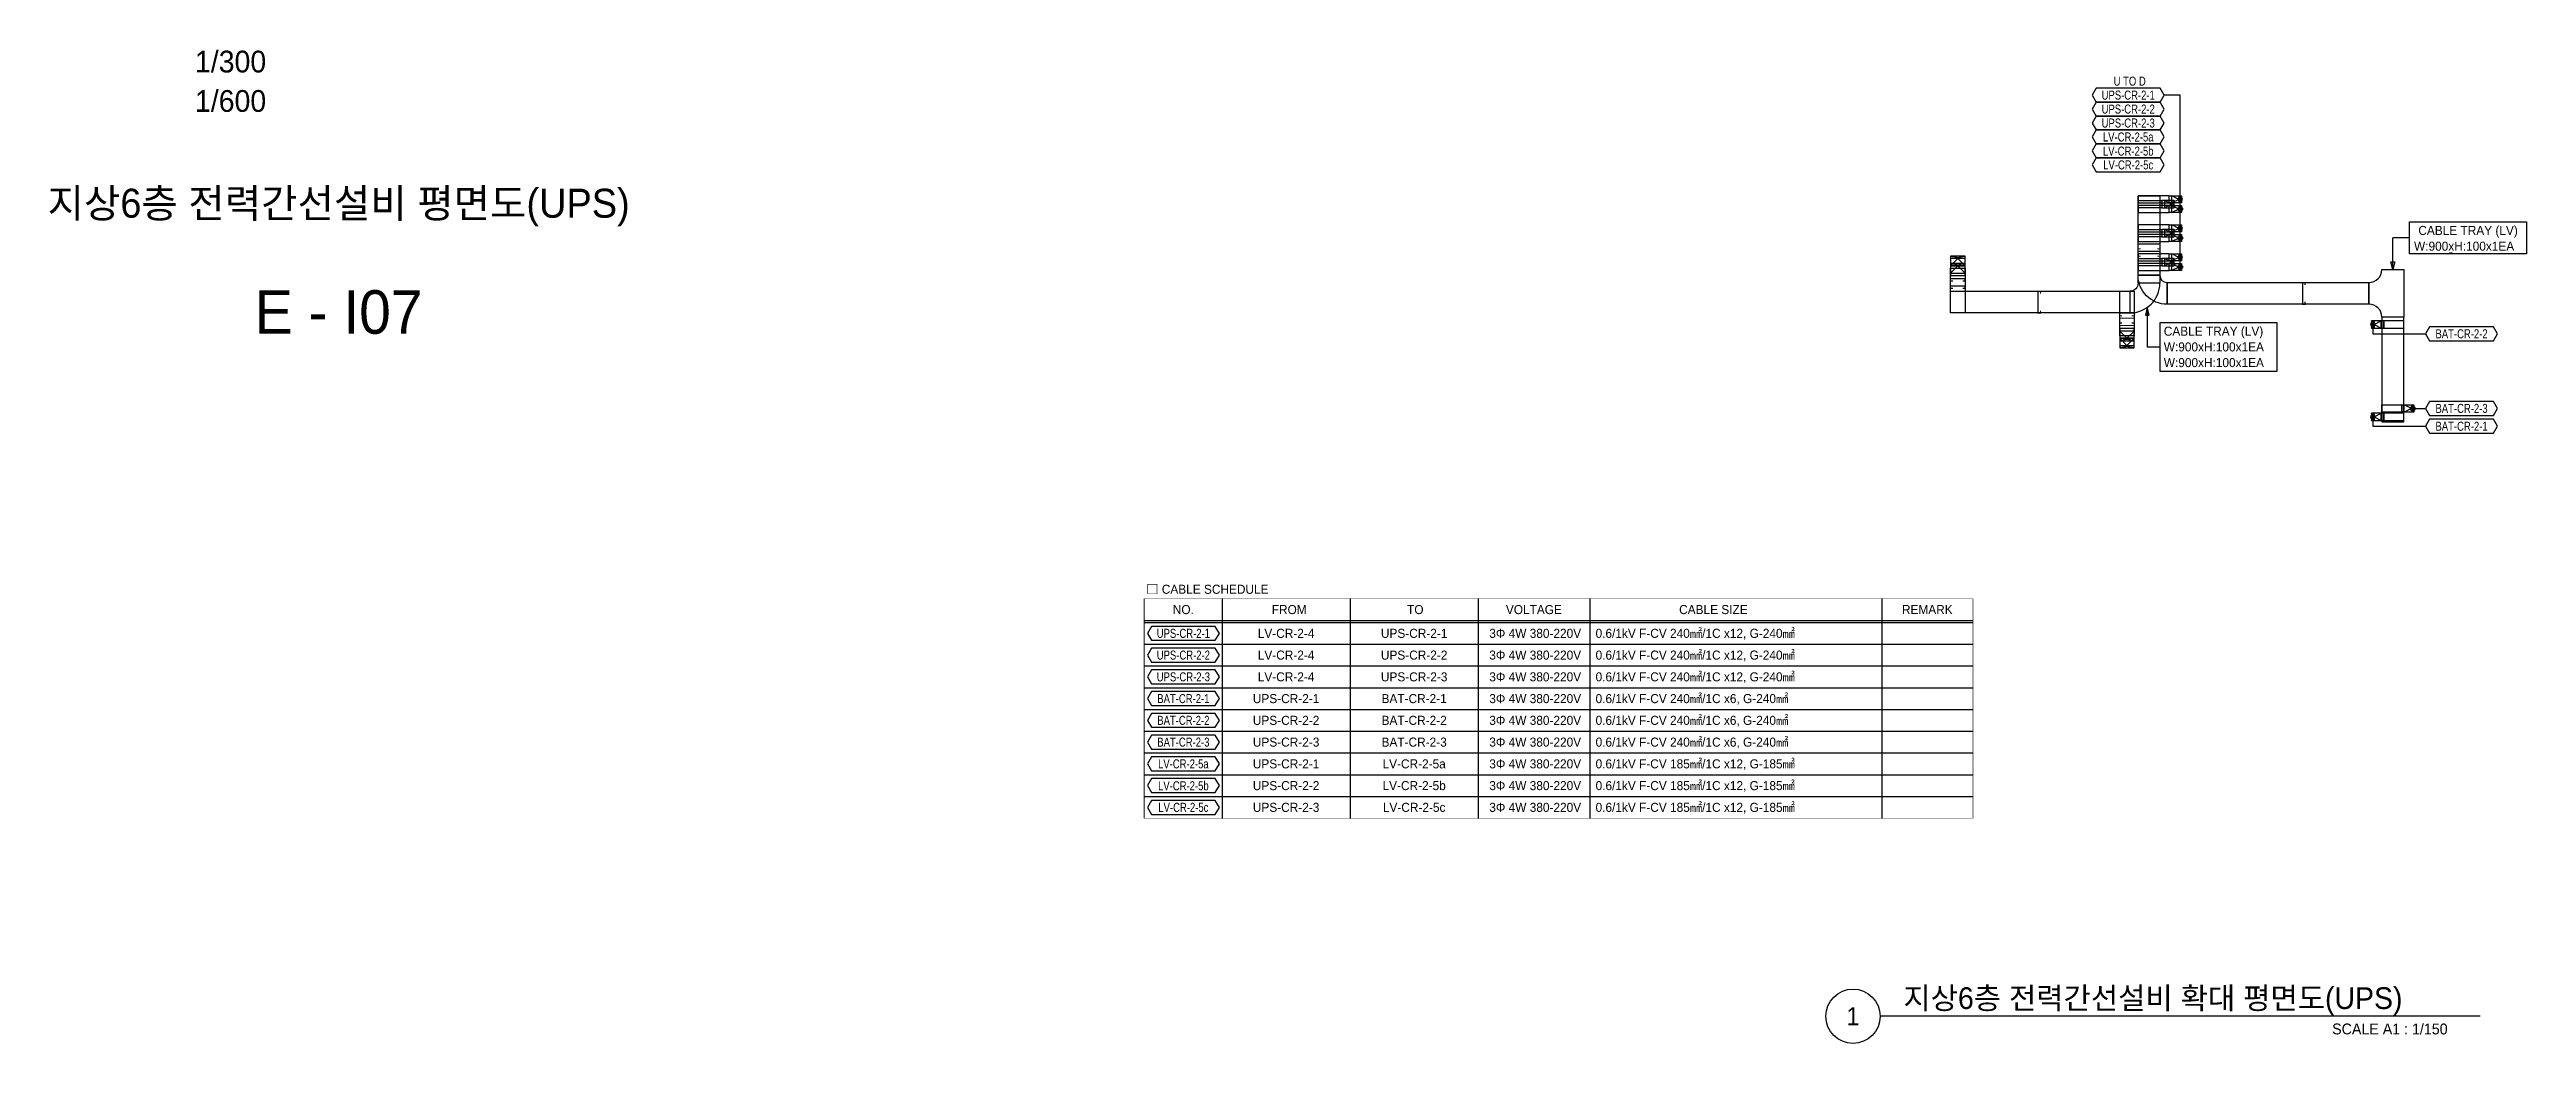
# Model space of a CAD drawing. Header units: millimetres. Extents: x 31670 to 374393, y -351975 to 839589.
# Drawn here: x 221287 to 323781, y 717225 to 758348 of the extents above; entities that cross this region are included whole.
import ezdxf
from ezdxf.enums import TextEntityAlignment as Align

# ---------------------------------------------------------------- set-up
doc = ezdxf.new("R2010")
doc.units = ezdxf.units.MM
doc.header["$LTSCALE"] = 150
for name, color, linetype in [('-----26 Electrical Cable Tray_HV_N', 30, 'Continuous'), ('-----26 Electrical Cable Tray_HV_발전기 B', 103, 'Continuous'), ('-----26 Electrical Cable Tray_LV_UPS1', 6, 'Continuous'), ('-----26 Electrical Cable Tray_LV_UPS2', 2, 'Continuous'), ('-----26 Electrical Cable Tray_LV_UPSBAT', 11, 'Continuous'), ('-----29 Cable Schedule', 1, 'Continuous'), ('-----29 Indicator', 1, 'Continuous'), ('-----29 주기', 1, 'Continuous'), ('-----30 Text', 2, 'Continuous'), ('-----41 Drawing Title', 2, 'Continuous'), ('-----42 Drawing Number', 2, 'Continuous'), ('-----43 Drawing Scale', 3, 'Continuous'), ('-----99 Cable Schedule', 2, 'Continuous'), ('A-HAT-MATL', 8, 'Continuous')]:
    doc.layers.add(name, color=color, linetype=linetype)
doc.styles.add('ELEC', font='')
doc.styles.get('ELEC').set_extended_font_data('Dotum')

msp = doc.modelspace()

# ---------------------------------------------------------------- texts
at = {"layer": '-----26 Electrical Cable Tray_LV_UPS1', "style": 'ELEC'}
for s, p in [('W:900xH:100x1EA', (308773.8288476244, 746044.9867925314)), ('CABLE TRAY (LV)', (308773.8288476244, 746694.9867925314))]:
    msp.add_text(s, height=375, dxfattribs=at).set_placement(p, align=Align.MIDDLE_LEFT)
at = {"layer": '-----26 Electrical Cable Tray_LV_UPS2', "ltscale": 7.5, "style": 'ELEC'}
msp.add_text('W:900xH:100x1EA', height=375, dxfattribs=at).set_placement((308773.8288476244, 745394.9867925314), align=Align.MIDDLE_LEFT)
at = {"layer": '-----26 Electrical Cable Tray_LV_UPSBAT', "style": 'ELEC'}
for s, p in [('W:900xH:100x1EA', (319129.1417687923, 750212.9883187879)), ('CABLE TRAY (LV)', (319306.7197877882, 750862.9883187879))]:
    msp.add_text(s, height=375, dxfattribs=at).set_placement(p, align=Align.MIDDLE_LEFT)
at = {"layer": '-----30 Text', "linetype": 'Continuous', "style": 'ELEC', "width": 0.8}
for s, p in [('UPS-CR-2-1', (307301.7605662434, 756463.3381376945)), ('UPS-CR-2-2', (307301.7605662458, 755885.8381376894)), ('UPS-CR-2-3', (307301.7605662485, 755308.3381376843)), ('LV-CR-2-5a', (307301.7605662509, 754730.8381376792)), ('LV-CR-2-5b', (307301.7605662534, 754153.338137674)), ('LV-CR-2-5c', (307301.7605662561, 753575.8381376689)), ('BAT-CR-2-2', (321094.9862311639, 746587.2493876123)), ('BAT-CR-2-3', (321094.9862311635, 743499.9980726178)), ('BAT-CR-2-1', (321094.9862311637, 742762.2493876123))]:
    msp.add_text(s, height=375, dxfattribs=at).set_placement(p, align=Align.MIDDLE)
at = {"layer": '-----41 Drawing Title', "style": 'ELEC'}
msp.add_text('지상6층 전력간선설비 평면도(UPS)', height=1200, dxfattribs=at).set_placement((233249.9999999919, 751990.0012849213), align=Align.MIDDLE_CENTER)
at = {"layer": '-----41 Drawing Title', "color": 2, "style": 'ELEC'}
msp.add_text('지상6층 전력간선설비 확대 평면도(UPS)', height=900, dxfattribs=at).set_placement((297997.6476047349, 718650.0006424633))
at = {"layer": '-----41 Drawing Title', "color": 7, "style": 'ELEC'}
msp.add_text('1', height=749.9999992500001, dxfattribs=at).set_placement((295914.0709922599, 718350.0006424633), align=Align.MIDDLE)
at = {"layer": '-----41 Drawing Title', "style": 'ELEC'}
msp.add_text('SCALE A1 : 1/150', height=450, dxfattribs=at).set_placement((320518.6125562077, 717600.0006424633), align=Align.RIGHT)
at = {"layer": '-----42 Drawing Number', "style": 'ELEC'}
msp.add_text('E - I07', height=1800, dxfattribs=at).set_placement((233249.9999999919, 747490.0012849213), align=Align.MIDDLE_CENTER)
at = {"layer": '-----43 Drawing Scale', "style": 'ELEC'}
for s, p in [('1/300', (228779.0230665374, 757850.0012849213)), ('1/600', (228779.0230665374, 756220.0012849213))]:
    msp.add_text(s, height=900, dxfattribs=at).set_placement(p, align=Align.MIDDLE_CENTER)
at = {"layer": '-----99 Cable Schedule', "style": 'ELEC', "width": 0.8}
msp.add_text('U TO D', height=375, dxfattribs=at).set_placement((307363.3813894094, 757040.8381376998), align=Align.MIDDLE)

# ---------------------------------------------------------------- blocks, each defined once
blk = doc.blocks.new('A$550585017316')
at = {"color": 0}
for p, q in [((400, 300), (0, 300)), ((0, 300), (0, 0)), ((0, 0), (400, 0)), ((500, 300), (400, 300)), ((400, 0), (500, 0)), ((500, 0), (500, 300))]:
    blk.add_line(p, q, dxfattribs=at)
at = {"color": 8}
for p, q in [((100, 0), (0, 300)), ((0, 0), (100, 300)), ((100, 150), (400, 300)), ((100, 300), (100, 0)), ((100, 150), (400, 0)), ((400, 0), (400, 300))]:
    blk.add_line(p, q, dxfattribs=at)
blk = doc.blocks.new('A$C9a0ab699')
h = blk.add_hatch(color=0)
edge = h.paths.add_edge_path()
edge.add_arc((64.00719340983778, 64.00719340983778), 64.0071934098378, 720.0000000000341, 1080.000000000034, ccw=False)
at = {"color": 0}
blk.add_circle((64.00719340983778, 64.00719340983778), 64.0071934098378, dxfattribs=at)
blk = doc.blocks.new('A$495596483691')
at = {"color": 0}
for p, q in [((100, 600), (0, 600)), ((0, 600), (0, 0)), ((0, 0), (100, 0)), ((500, 600), (100, 600)), ((100, 0), (500, 0)), ((500, 0), (500, 600))]:
    blk.add_line(p, q, dxfattribs=at)
at = {"color": 8}
for p, q in [((400, 300), (100, 600)), ((100, 600), (100, 0)), ((400, 300), (100, 0)), ((400, 0), (400, 600)), ((400, 600), (500, 0)), ((500, 600), (400, 0))]:
    blk.add_line(p, q, dxfattribs=at)

# ---------------------------------------------------------------- linework, layer by layer
at = {"layer": '-----26 Electrical Cable Tray_HV_N', "color": 1}
for p, q in [((318934.9812540342, 750555.4783705565), (318250.0002244595, 750555.4783705565)), ((308091.7389486178, 746044.9867925314), (308613.8288476244, 746044.9867925314))]:
    msp.add_line(p, q, dxfattribs=at)
for points, elevation in [([(318250.0000000038, 749249.9980726187), (318170.0000000038, 749569.9980726187), (318330.0000000038, 749569.9980726187), (318250.0000000038, 749249.9980726187), (318250.0002244595, 750555.4783705565)], -3.05702846402195e-10), ([(308091.738589701, 747679.8962361057), (308011.738589701, 747359.8962361057), (308171.738589701, 747359.8962361057), (308091.738589701, 747679.8962361057), (308091.7389486178, 746044.9867925314)], -6.1140569280439e-10)]:
    msp.add_lwpolyline(points, dxfattribs=dict(at, elevation=elevation))
for points, elevation in [([(323781.0006561736, 751212.9883187879), (323781.0006561736, 749897.968422325), (318934.9812540342, 749897.968422325), (318934.9812540342, 751212.9883187879)], -3.05702846402195e-10), ([(308613.8288476244, 747044.9867925314), (308613.8288476244, 745044.9867925314), (313459.8482497637, 745044.9867925314), (313459.8482497637, 747044.9867925314)], -6.1140569280439e-10)]:
    msp.add_lwpolyline(points, close=True, dxfattribs=dict(at, elevation=elevation))
at = {"layer": '-----26 Electrical Cable Tray_LV_UPS1'}
for points, elevation in [([(307710.6801225376, 752299.9980726183), (308610.6801225376, 752299.9980726183), (308610.6801225376, 748687.4080123485), (307710.6801225376, 748687.4080123485)], -6.1140569280439e-10), ([(309001.0000000056, 752299.9980726183), (307710.6801225376, 752299.9980726183), (307710.6801225376, 751999.9980726183), (309001.0000000056, 751999.9980726183)], -6.1140569280439e-10), ([(309001.0000000056, 751099.9980726182), (307710.6801225376, 751099.9980726182), (307710.6801225376, 750799.9980726182), (309001.0000000056, 750799.9980726182)], -6.1140569280439e-10), ([(300549.9999999307, 749299.8179507365), (300549.9999999307, 747449.9080123485), (299949.9999999307, 747449.9080123485), (299949.9999999307, 749299.8179507365)], -1.299985260630077e-09), ([(309001.0000000056, 749899.9980726182), (307710.6801225376, 749899.9980726182), (307710.6801225376, 749599.9980726182), (309001.0000000056, 749599.9980726182)], -6.1140569280439e-10), ([(307373.1801225376, 748349.9080123485), (307373.1801225376, 747449.9080123485), (299949.9999999307, 747449.9080123485), (299949.9999999307, 748349.9080123485)], -8.28833935114658e-10)]:
    msp.add_lwpolyline(points, close=True, dxfattribs=dict(at, elevation=elevation))
at = {"layer": '-----26 Electrical Cable Tray_LV_UPS1', "ltscale": 7.5, "const_width": 50}
for points, elevation in [([(308510.6801225376, 750099.9980726183), (308610.6801225376, 750099.9980726183), (308610.6801225376, 749999.9980726183), (307710.6801225376, 749999.9980726183), (307710.6801225376, 750099.9980726183), (307810.6801225376, 750099.9980726183)], -6.1140569280439e-10), ([(300049.9999999307, 748767.1917046241), (299949.9999999307, 748767.1917046241), (299949.9999999307, 748867.1917046241), (300549.9999999307, 748867.1917046241), (300549.9999999307, 748767.1917046241), (300449.9999999307, 748767.1917046241)], 3.222154406564015e-09), ([(300049.9999999307, 748467.1917046241), (299949.9999999307, 748467.1917046241), (299949.9999999307, 748567.1917046241), (300549.9999999307, 748567.1917046241), (300549.9999999307, 748467.1917046241), (300449.9999999307, 748467.1917046241)], 3.222154406564015e-09), ([(303672.8128233142, 747549.9080123485), (303672.8128233142, 747449.9080123485), (303572.8128233142, 747449.9080123485), (303572.8128233142, 748349.9080123485), (303672.8128233142, 748349.9080123485), (303672.8128233142, 748249.9080123485)], -8.288339351146582e-10)]:
    msp.add_lwpolyline(points, dxfattribs=dict(at, elevation=elevation))
at = {"layer": '-----26 Electrical Cable Tray_LV_UPS1', "elevation": -6.1140569280439e-10}
msp.add_lwpolyline([(308610.6801225376, 748687.4080123485), (307710.6801225376, 748687.4080123485, -0.4142135623730951), (307373.1801225376, 748349.9080123485), (307373.1801225376, 747449.9080123485, 0.4142135623730951)], format="xyb", close=True, dxfattribs=at)
at = {"layer": '-----26 Electrical Cable Tray_LV_UPS2'}
for points, elevation in [([(307710.6801225376, 752299.9980726183), (308610.6801225376, 752299.9980726183), (308610.6801225376, 748687.4080123485), (307710.6801225376, 748687.4080123485)], -6.1140569280439e-10), ([(309001.0000000056, 751899.9980726183), (307710.6801225376, 751899.9980726183), (307710.6801225376, 751599.9980726183), (309001.0000000056, 751599.9980726183)], -6.1140569280439e-10), ([(309001.0000000056, 750699.9980726182), (307710.6801225376, 750699.9980726182), (307710.6801225376, 750399.9980726182), (309001.0000000056, 750399.9980726182)], -6.1140569280439e-10), ([(309001.0000000056, 749499.9980726182), (307710.6801225376, 749499.9980726182), (307710.6801225376, 749199.9980726182), (309001.0000000056, 749199.9980726182)], -6.1140569280439e-10), ([(306950.0000000094, 747449.9080123485), (306950.0000000094, 748349.9080123485), (307550.0000000094, 748349.9080123485), (307550.0000000094, 747449.9080123485)], -1.517413502940345e-09), ([(306950.0000000094, 747449.9080123485), (306950.0000000094, 748349.9080123485), (307373.1801225376, 748349.9080123485), (307373.1801225376, 747449.9080123485)], -6.1140569280439e-10), ([(306950.0000000094, 746499.9980725131), (306950.0000000094, 747449.9080123485), (307550.0000000094, 747449.9080123485), (307550.0000000094, 746499.9980725131)], -1.299985260630078e-09)]:
    msp.add_lwpolyline(points, close=True, dxfattribs=dict(at, elevation=elevation))
at = {"layer": '-----26 Electrical Cable Tray_LV_UPS2', "ltscale": 7.5, "const_width": 50}
for points, elevation in [([(308510.6801225376, 750399.9980726183), (308610.6801225376, 750399.9980726183), (308610.6801225376, 750299.9980726183), (307710.6801225376, 750299.9980726183), (307710.6801225376, 750399.9980726183), (307810.6801225376, 750399.9980726183)], -6.1140569280439e-10), ([(307450.0000000094, 747332.6243186255), (307550.0000000094, 747332.6243186255), (307550.0000000094, 747232.6243186255), (306950.0000000094, 747232.6243186255), (306950.0000000094, 747332.6243186255), (307050.0000000094, 747332.6243186255)], 3.222154406564013e-09), ([(307450.0000000094, 747032.6243186255), (307550.0000000094, 747032.6243186255), (307550.0000000094, 746932.6243186255), (306950.0000000094, 746932.6243186255), (306950.0000000094, 747032.6243186255), (307050.0000000094, 747032.6243186255)], 3.222154406564013e-09)]:
    msp.add_lwpolyline(points, dxfattribs=dict(at, elevation=elevation))
at = {"layer": '-----26 Electrical Cable Tray_LV_UPS2', "elevation": -6.1140569280439e-10}
msp.add_lwpolyline([(308610.6801225376, 748687.4080123485), (307710.6801225376, 748687.4080123485, -0.4142135623730951), (307373.1801225376, 748349.9080123485), (307373.1801225376, 747449.9080123485, 0.4142135623730951)], format="xyb", close=True, dxfattribs=at)
at = {"layer": '-----26 Electrical Cable Tray_LV_UPSBAT'}
for points, elevation in [([(308699.0000000056, 751799.9980726183), (307710.6801225384, 751799.9980726183), (307710.6801225384, 752099.9980726183), (308699.0000000056, 752099.9980726183)], -9.361709307145127e-10), ([(308610.6801225376, 749009.9980726187), (307710.6801225376, 749009.9980726187), (307710.6801225376, 752099.9980726183), (308610.6801225376, 752099.9980726183)], -6.1140569280439e-10), ([(308699.0000000056, 750599.9980726183), (307710.6801225384, 750599.9980726183), (307710.6801225384, 750899.9980726183), (308699.0000000056, 750899.9980726183)], -9.361709307145127e-10), ([(308699.0000000056, 749399.9980726183), (307710.6801225384, 749399.9980726183), (307710.6801225384, 749699.9980726183), (308699.0000000056, 749699.9980726183)], -9.361709307145127e-10), ([(317260.0000000038, 748709.9980726187), (317260.0000000038, 747809.9980726187), (308910.6801225376, 747809.9980726187), (308910.6801225376, 748709.9980726187)], -3.05702846402195e-10), ([(318700.0000000038, 747269.9980726187), (317800.0000000038, 747269.9980726187), (317800.0000000038, 742949.9980726187), (318700.0000000038, 742949.9980726187)], -3.05702846402195e-10), ([(318700.000000004, 747124.9980726187), (317875.000000004, 747124.9980726187), (317875.000000004, 746824.9980726187), (318700.000000004, 746824.9980726187)], -6.114056928044805e-10), ([(317800.0000000038, 743649.9980726187), (318625.0000000038, 743649.9980726187), (318625.0000000038, 743349.9980726187), (317800.0000000038, 743349.9980726187)], 9.358650064972285e-10), ([(318700.0000000038, 743299.9980726187), (317875.0000000038, 743299.9980726187), (317875.0000000038, 742999.9980726187), (318700.0000000038, 742999.9980726187)], -3.057028464022854e-10)]:
    msp.add_lwpolyline(points, close=True, dxfattribs=dict(at, elevation=elevation))
at = {"layer": '-----26 Electrical Cable Tray_LV_UPSBAT', "ltscale": 7.5, "const_width": 50}
for points, elevation in [([(308510.6801225376, 749799.9980726183), (308610.6801225376, 749799.9980726183), (308610.6801225376, 749699.9980726183), (307710.6801225376, 749699.9980726183), (307710.6801225376, 749799.9980726183), (307810.6801225376, 749799.9980726183)], -6.1140569280439e-10), ([(314618.5076338369, 748609.9980726187), (314618.5076338369, 748709.9980726187), (314518.5076338369, 748709.9980726187), (314518.5221834709, 747810.0683969897), (314618.5221834709, 747810.0683969897), (314618.5221834709, 747910.0683969897)], -3.05702846402195e-10)]:
    msp.add_lwpolyline(points, dxfattribs=dict(at, elevation=elevation))
at = {"layer": '-----26 Electrical Cable Tray_LV_UPSBAT', "elevation": -3.05702846402195e-10}
for points in [[(317800.0000000038, 749249.9980726187), (318700.0000000038, 749249.9980726187), (318700.0000000038, 749249.9980726187), (318700.0000000038, 747269.9980726187), (317800.0000000038, 747269.9980726187, 0.414213562373095), (317260.0000000038, 747809.9980726187), (317260.0000000038, 748709.9980726187), (317260.0000000038, 748709.9980726187, 0.414213562373095)], [(308610.6801225376, 749009.9980726187), (308610.6801225376, 749009.9980726187, 0.414213562373095), (308910.6801225376, 748709.9980726187), (308910.6801225376, 748709.9980726187), (308910.6801225376, 747809.9980726187, -0.4142135623731661), (307710.6801225376, 749009.9980726187)]]:
    msp.add_lwpolyline(points, format="xyb", close=True, dxfattribs=at)
at = {"layer": '-----29 Cable Schedule', "color": 3}
msp.add_lwpolyline([(266602.6172262951, 735626.7090777407), (300863.5523038612, 735626.7090763561), (300863.5523077203, 726543.3757398039), (266602.6172301541, 726543.3757411883)], close=True, dxfattribs=at)
at = {"layer": '-----29 주기'}
for points, elevation in [([(305978.8551266889, 756752.0881376971), (305812.145236477, 756463.3381376954), (305978.8551266915, 756174.588137692), (308624.6660057981, 756174.588137692), (308791.3758960217, 756463.3381376954), (308624.6660057958, 756752.0881376971)], -6.1140569280439e-10), ([(305978.8551266913, 756174.588137692), (305812.1452364794, 755885.8381376903), (305978.8551266939, 755597.0881376868), (308624.6660058005, 755597.0881376868), (308791.3758960241, 755885.8381376903), (308624.6660057982, 756174.588137692)], -6.1140569280439e-10), ([(305978.8551266938, 755597.0881376868), (305812.1452364819, 755308.3381376852), (305978.8551266963, 755019.5881376817), (308624.666005803, 755019.5881376817), (308791.3758960266, 755308.3381376852), (308624.6660058007, 755597.0881376868)], -6.1140569280439e-10), ([(305978.8551266962, 755019.5881376817), (305812.1452364843, 754730.8381376801), (305978.8551266988, 754442.0881376766), (308624.6660058057, 754442.0881376766), (308791.375896029, 754730.8381376801), (308624.6660058031, 755019.5881376817)], -6.1140569280439e-10), ([(305978.8551266987, 754442.0881376766), (305812.1452364867, 754153.338137675), (305978.8551267012, 753864.5881376715), (308624.6660058081, 753864.5881376715), (308791.3758960314, 754153.338137675), (308624.6660058055, 754442.0881376766)], -6.1140569280439e-10), ([(305978.8551267014, 753864.5881376715), (305812.1452364894, 753575.8381376698), (305978.8551267037, 753287.0881376663), (308624.6660058105, 753287.0881376663), (308791.3758960339, 753575.8381376698), (308624.666005808, 753864.5881376715)], -6.1140569280439e-10), ([(319772.0807916092, 746875.9993876149), (319605.3709013973, 746587.2493876133), (319772.0807916117, 746298.4993876098), (322417.8916707186, 746298.4993876098), (322584.601560942, 746587.2493876133), (322417.8916707161, 746875.9993876149)], -6.1140569280439e-10), ([(319772.080791609, 743788.7480726204), (319605.3709013971, 743499.9980726187), (319772.0807916116, 743211.2480726152), (322417.8916707182, 743211.2480726152), (322584.6015609415, 743499.9980726187), (322417.8916707156, 743788.7480726204)], 9.558736904611036e-10), ([(319772.080791609, 743050.9993876149), (319605.3709013971, 742762.2493876133), (319772.0807916116, 742473.4993876098), (322417.8916707182, 742473.4993876098), (322584.6015609418, 742762.2493876133), (322417.8916707159, 743050.9993876149)], -3.05702846402195e-10)]:
    msp.add_lwpolyline(points, close=True, dxfattribs=dict(at, elevation=elevation))
at = {"layer": '-----41 Drawing Title', "color": 7}
msp.add_line((321860.9290088562, 718350.0006424633), (297039.070991128, 718350.0006424633), dxfattribs=at)
msp.add_circle((295914.0709922599, 718350.0006424633), 1124.999998875, dxfattribs=at)
at = {"layer": '-----99 Cable Schedule', "color": 1}
for p, q in [((317425.000000004, 746974.9980726187), (317425.000000004, 746587.2493876134)), ((317425.000000004, 746587.2493876134), (319605.3709013973, 746587.2493876133)), ((317425.0000000038, 743149.9980726187), (317425.0000000038, 742762.2493876134)), ((317425.0000000038, 742762.2493876134), (319605.3709013971, 742762.2493876133))]:
    msp.add_line(p, q, dxfattribs=at)
for points, elevation in [([(309451.0000000056, 749349.9980726182), (309451.0000000056, 756463.3381376954), (308791.3758960217, 756463.3381376954)], -6.1140569280439e-10), ([(319075.0000000038, 743499.9980726187), (319605.3709013971, 743499.9980726187)], 9.558736904611036e-10)]:
    msp.add_lwpolyline(points, dxfattribs=dict(at, elevation=elevation))
at = {"layer": 'A-HAT-MATL'}
msp.add_lwpolyline([(320700.0000000035, 749920.0006424622), (320600.0003952482, 749920.0006424622)], dxfattribs=at)

# ---------------------------------------------------------------- block references
at = {"layer": '-----26 Electrical Cable Tray_LV_UPS1', "xscale": -1}
for p in [(309501.0000000056, 751999.9980726183), (309501.0000000056, 750799.9980726182), (309501.0000000056, 749599.9980726182)]:
    msp.add_blockref('A$550585017316', p, dxfattribs=at)
at = {"layer": '-----26 Electrical Cable Tray_LV_UPS1', "rotation": 89.99999999999999}
for p in [(300549.9999999307, 749299.8179507365), (300549.9999999307, 748999.8179507365)]:
    msp.add_blockref('A$495596483691', p, dxfattribs=at)
at = {"layer": '-----26 Electrical Cable Tray_LV_UPS2', "xscale": -1}
for p in [(309501.0000000056, 751599.9980726183), (309501.0000000056, 750399.9980726182), (309501.0000000056, 749199.9980726182)]:
    msp.add_blockref('A$550585017316', p, dxfattribs=at)
at = {"layer": '-----26 Electrical Cable Tray_LV_UPS2', "rotation": 270}
for p in [(306950.0000000094, 746799.9980725131), (306950.0000000094, 746499.9980725131)]:
    msp.add_blockref('A$495596483691', p, dxfattribs=at)
at = {"layer": '-----26 Electrical Cable Tray_LV_UPSBAT', "rotation": 180}
for p in [(309199.0000000056, 752099.9980726183), (309199.0000000056, 750899.9980726183), (309199.0000000056, 749699.9980726183)]:
    msp.add_blockref('A$550585017316', p, dxfattribs=at)
at = {"layer": '-----26 Electrical Cable Tray_LV_UPSBAT'}
for p in [(317375.000000004, 746824.9980726187), (317375.0000000038, 742999.9980726187)]:
    msp.add_blockref('A$550585017316', p, dxfattribs=at)
at = {"layer": '-----26 Electrical Cable Tray_LV_UPSBAT', "xscale": -1}
msp.add_blockref('A$550585017316', (319125.0000000038, 743349.9980726187), dxfattribs=at)
at = {"layer": '-----99 Cable Schedule', "color": 1, "yscale": 1.5, "zscale": 1.5}
for p, xscale, rotation in [((309354.9892098909, 752246.008862733), -1.5, 180), ((309354.9892098909, 751046.0088627329), -1.5, 180), ((309354.9892098909, 749846.0088627329), -1.5, 180), ((317328.9892098893, 746878.987282504), -1.5, 270), ((317328.9892098891, 743053.987282504), -1.5, 270), ((319171.0107901186, 743403.987282504), 1.5, 90.00000000000001)]:
    msp.add_blockref('A$C9a0ab699', p, dxfattribs=dict(at, xscale=xscale, rotation=rotation))
at = {"layer": '-----99 Cable Schedule', "color": 1, "xscale": 1.5, "yscale": 1.5, "zscale": 1.5}
for p in [(309357.8614256001, 751653.9872825035), (309357.8614256001, 750453.9872825034), (309357.8614256001, 749253.9872825034)]:
    msp.add_blockref('A$C9a0ab699', p, dxfattribs=at)

msp.set_redraw_order([(e.dxf.handle, doc.entitydb.next_handle()) for e in msp.query("TEXT MTEXT ATTDEF DIMENSION ARC_DIMENSION")])  # texts and dimensions are drawn at this point

# ---------------------------------------------------------------- next in the draw order: wipeouts: each hides what was drawn before it
at = {"color": 3}
msp.add_wipeout([(266602.61722629506, 735626.7090777407), (300863.5523038613, 735626.7090763563), (300863.55230772035, 726543.3757398039), (266602.61723015417, 726543.3757411884)], dxfattribs=at).dxf.layer = '-----26 Electrical Cable Tray_HV_발전기 B'

# ---------------------------------------------------------------- next in the draw order: linework, layer by layer
at = {"layer": '-----29 Cable Schedule'}
for p, q in [((269806.096126537, 735626.7090762019), (269806.0961271852, 734643.375744942)), ((275105.1020556792, 735626.7090762019), (275105.1020563281, 734643.3757477661)), ((280404.1079848661, 735626.7090735125), (280404.1079855141, 734643.3757530298)), ((285017.3602055564, 735626.7090735125), (285017.3602062046, 734643.3757530298)), ((297113.5523038785, 735626.7090735704), (297113.5523045267, 734643.3757592521))]:
    msp.add_line(p, q, dxfattribs=at)
at = {"layer": '-----29 Cable Schedule', "color": 3}
for p, q in [((266602.6172262897, 734726.7090777407), (300863.552306438, 734726.7090736781)), ((266602.6172262897, 734643.3757437418), (300863.552304024, 734643.3757396793))]:
    msp.add_line(p, q, dxfattribs=at)
at = {"layer": '-----29 Cable Schedule', "color": 1}
for p, q in [((269806.096126537, 734643.3757422029), (269806.0961310677, 726543.3757410588)), ((275105.1020556792, 734643.3757422029), (275105.10206021, 726543.3757406304)), ((280404.1079848661, 734643.3757422029), (280404.1079893971, 726543.375740202)), ((285017.3602055564, 734643.3757395135), (285017.3602100874, 726543.375739829)), ((297113.5523045267, 734643.3757592521), (297113.5523090577, 726543.375739032)), ((266602.6172261435, 733743.3757422029), (300863.552303878, 733743.3757396793)), ((266602.6172261435, 732843.3757422029), (300863.552303878, 732843.3757396793)), ((266602.6172261435, 731943.3757422029), (300863.552303878, 731943.3757396793)), ((266602.6172261435, 731043.3757422029), (300863.552303878, 731043.3757396793)), ((266602.6172261435, 730143.3757422029), (300863.552303878, 730143.3757396793)), ((266602.6172261435, 729243.3757422029), (300863.552303878, 729243.3757396793)), ((266602.6172261435, 728343.3757422029), (300863.552303878, 728343.3757396793)), ((266602.6172261435, 727443.3757422029), (300863.552303878, 727443.3757396793))]:
    msp.add_line(p, q, dxfattribs=at)
at = {"layer": '-----29 주기'}
for points in [[(266881.4512395711, 734482.1257656477), (266714.7413493592, 734193.3757656461), (266881.4512395737, 733904.6257656426), (269527.2621186803, 733904.6257656426), (269693.9720089039, 734193.3757656461), (269527.262118678, 734482.1257656477)], [(266881.4512395711, 733582.1257656477), (266714.7413493592, 733293.3757656461), (266881.4512395737, 733004.6257656426), (269527.2621186803, 733004.6257656426), (269693.9720089039, 733293.3757656461), (269527.262118678, 733582.1257656477)], [(266881.4512395047, 732682.1257656477), (266714.7413492928, 732393.3757656461), (266881.4512395073, 732104.6257656426), (269527.2621186139, 732104.6257656426), (269693.9720088375, 732393.3757656461), (269527.2621186116, 732682.1257656477)], [(266881.4512390256, 731782.1257305811), (266714.7413488136, 731493.3757305795), (266881.4512390281, 731204.625730576), (269527.2621181348, 731204.625730576), (269693.9720083583, 731493.3757305795), (269527.2621181324, 731782.1257305811)], [(266881.4512389592, 730882.1257305811), (266714.7413487473, 730593.3757305795), (266881.4512389618, 730304.625730576), (269527.2621180686, 730304.625730576), (269693.972008292, 730593.3757305795), (269527.2621180661, 730882.1257305811)], [(266881.4512388931, 729982.1257305811), (266714.7413486812, 729693.3757305795), (266881.4512388957, 729404.625730576), (269527.2621180023, 729404.625730576), (269693.9720082256, 729693.3757305795), (269527.2621179997, 729982.1257305811)], [(266881.4512391732, 729082.1257656477), (266714.7413489613, 728793.3757656461), (266881.4512391757, 728504.6257656426), (269527.2621182826, 728504.6257656426), (269693.972008506, 728793.3757656461), (269527.2621182801, 729082.1257656477)], [(266881.4512391732, 728182.1257656477), (266714.7413489613, 727893.3757656461), (266881.4512391757, 727604.6257656426), (269527.2621182826, 727604.6257656426), (269693.972008506, 727893.3757656461), (269527.2621182801, 728182.1257656477)], [(266881.4512391071, 727282.1257656477), (266714.7413488951, 726993.3757656461), (266881.4512391094, 726704.6257656426), (269527.2621182163, 726704.6257656426), (269693.9720084396, 726993.3757656461), (269527.2621182137, 727282.1257656477)]]:
    msp.add_lwpolyline(points, close=True, dxfattribs=at)

# ---------------------------------------------------------------- next in the draw order: texts
at = {"layer": '-----29 Indicator', "color": 2, "linetype": 'Continuous', "style": 'ELEC'}
msp.add_text('□ CABLE SCHEDULE', height=375, dxfattribs=at).set_placement((266664.5069655388, 736017.1087013424), align=Align.MIDDLE_LEFT)
at = {"layer": '-----30 Text', "style": 'ELEC'}
msp.add_text('NO.', height=375.0000027087478, dxfattribs=at).set_placement((268204.3566765616, 735176.7090774168), align=Align.MIDDLE)
for s, height, p in [('FROM', 375.0000027087478, (272584.457670252, 735176.7090759523)), ('TO', 375.0000027087478, (277802.1041760995, 735176.7090759523)), ('VOLTAGE', 375.0000027087478, (282709.1421734496, 735176.7090759523)), ('CABLE SIZE', 375.0000027087478, (290137.1126552982, 735176.7090759523)), ('REMARK', 375.0000027087478, (298988.5523041751, 735176.7090760237)), ('LV-CR-2-4', 375, (272455.5990965442, 734193.3757525589)), ('UPS-CR-2-1', 375, (277754.605025709, 734193.3757519862)), ('3Φ 4W 380-220V', 375, (282763.7897905788, 734193.3757515578)), ('LV-CR-2-4', 375, (272455.5990965442, 733293.3757525589)), ('UPS-CR-2-2', 375, (277754.605025709, 733293.3757519862)), ('3Φ 4W 380-220V', 375, (282763.7897905788, 733293.3757515578)), ('LV-CR-2-4', 375, (272455.5990964778, 732393.3757525589)), ('UPS-CR-2-3', 375, (277754.6050256429, 732393.3757519862)), ('3Φ 4W 380-220V', 375, (282763.7897905126, 732393.3757515578)), ('UPS-CR-2-1', 375, (272455.5990956348, 731493.3757525589)), ('UPS-CR-2-2', 375, (272455.5990955686, 730593.3757525589)), ('BAT-CR-2-1', 375, (277754.6050248001, 731493.3757519862)), ('BAT-CR-2-2', 375, (277754.6050247337, 730593.3757519862)), ('3Φ 4W 380-220V', 375, (282763.7897896696, 731493.3757515578)), ('3Φ 4W 380-220V', 375, (282763.7897896034, 730593.3757515578)), ('UPS-CR-2-3', 375, (272455.5990955023, 729693.3757525589)), ('BAT-CR-2-3', 375, (277754.6050246673, 729693.3757519862)), ('3Φ 4W 380-220V', 375, (282763.7897895371, 729693.3757515578)), ('UPS-CR-2-1', 375, (272455.5990961463, 728793.3757525589)), ('LV-CR-2-5a', 375, (277754.6050253113, 728793.3757519862)), ('3Φ 4W 380-220V', 375, (282763.7897901811, 728793.3757515578)), ('UPS-CR-2-2', 375, (272455.5990961463, 727893.3757525589)), ('LV-CR-2-5b', 375, (277754.6050253113, 727893.3757519862)), ('3Φ 4W 380-220V', 375, (282763.7897901811, 727893.3757515578)), ('UPS-CR-2-3', 375, (272455.5990960799, 726993.3757525589)), ('LV-CR-2-5c', 375, (277754.605025245, 726993.3757519862)), ('3Φ 4W 380-220V', 375, (282763.7897901147, 726993.3757515578))]:
    msp.add_text(s, height=height, dxfattribs=at).set_placement(p, align=Align.MIDDLE_CENTER)
at = {"layer": '-----30 Text', "linetype": 'Continuous', "style": 'ELEC', "width": 0.8}
for s, p in [('UPS-CR-2-1', (268204.3566791256, 734193.3757656452)), ('UPS-CR-2-2', (268204.3566791256, 733293.3757656452)), ('UPS-CR-2-3', (268204.3566790594, 732393.3757656452)), ('BAT-CR-2-1', (268204.3566785803, 731493.3757305786)), ('BAT-CR-2-2', (268204.3566785139, 730593.3757305786)), ('BAT-CR-2-3', (268204.3566784476, 729693.3757305786)), ('LV-CR-2-5a', (268204.3566787279, 728793.3757656452)), ('LV-CR-2-5b', (268204.3566787279, 727893.3757656452)), ('LV-CR-2-5c', (268204.3566786618, 726993.3757656452))]:
    msp.add_text(s, height=375, dxfattribs=at).set_placement(p, align=Align.MIDDLE)
at = {"layer": '-----30 Text', "style": 'ELEC'}
for s, p in [('0.6/1kV F-CV 240㎟/1C x12, G-240㎟', (285262.0557625488, 734193.3757480064)), ('0.6/1kV F-CV 240㎟/1C x12, G-240㎟', (285262.0557625488, 733293.3757480064)), ('0.6/1kV F-CV 240㎟/1C x12, G-240㎟', (285262.0557624825, 732393.3757480064)), ('0.6/1kV F-CV 240㎟/1C x6, G-240㎟', (285262.0557616396, 731493.3757480064)), ('0.6/1kV F-CV 240㎟/1C x6, G-240㎟', (285262.0557615733, 730593.3757480064)), ('0.6/1kV F-CV 240㎟/1C x6, G-240㎟', (285262.0557615069, 729693.3757480064)), ('0.6/1kV F-CV 185㎟/1C x12, G-185㎟', (285262.0557621511, 728793.3757480064)), ('0.6/1kV F-CV 185㎟/1C x12, G-185㎟', (285262.0557621511, 727893.3757480064)), ('0.6/1kV F-CV 185㎟/1C x12, G-185㎟', (285262.0557620848, 726993.3757480064))]:
    msp.add_text(s, height=375, dxfattribs=at).set_placement(p, align=Align.MIDDLE_LEFT)

doc.saveas('drawing.dxf')
